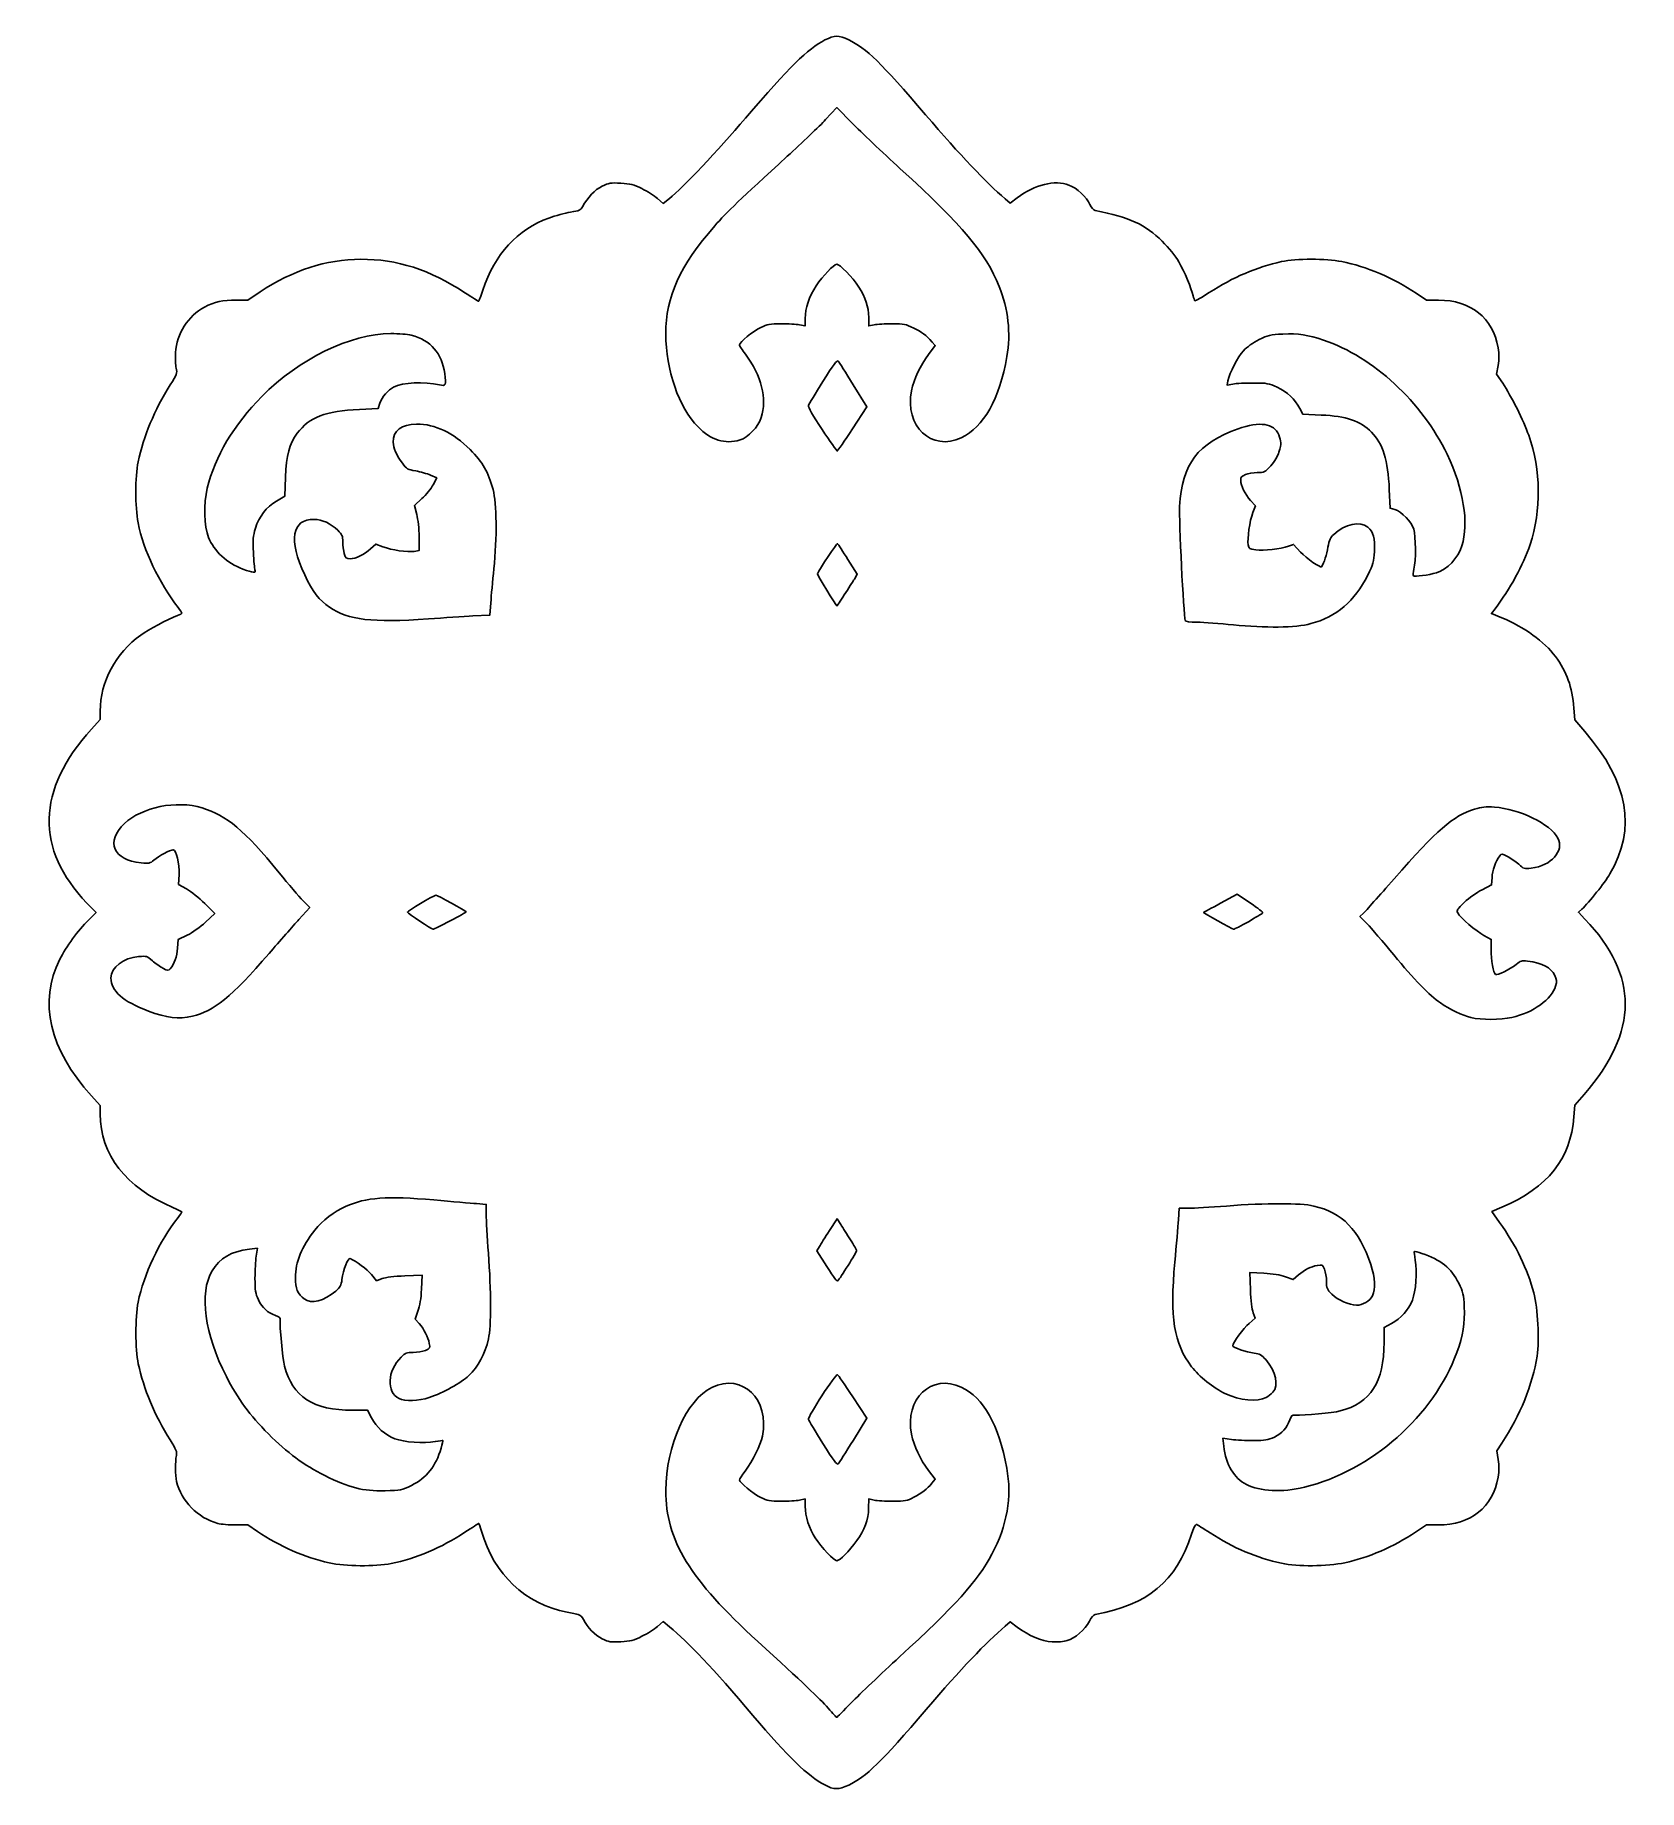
# Model space of a CAD drawing. Header units: centimetres. Extents: x -8.3 to 6.2, y -4.2 to 11.7.
import ezdxf

# ---------------------------------------------------------------- set-up
doc = ezdxf.new("R2010")
doc.units = ezdxf.units.CM
doc.header["$MEASUREMENT"] = 0
doc.layers.add('Layer 1', color=7, linetype='Continuous')

msp = doc.modelspace()

# ---------------------------------------------------------------- linework, layer by layer
at = {"layer": 'Layer 1', "color": 56}
for points, knots in [([(-1.16388, -4.20399), (-1.3174, -4.12281), (-1.49303, -3.95288), (-1.81514, -3.57383), (-1.81514, -3.57383), (-2.1834, -3.14048), (-2.39891, -2.91139), (-2.57252, -2.76875), (-2.57252, -2.76875), (-2.57252, -2.76875), (-2.62981, -2.72169), (-2.62981, -2.72169), (-2.62981, -2.72169), (-2.62981, -2.72169), (-2.6818, -2.76649), (-2.6818, -2.76649), (-2.6818, -2.76649), (-2.7104, -2.79114), (-2.77382, -2.8312), (-2.82273, -2.85552), (-2.82273, -2.85552), (-2.89821, -2.89306), (-2.92714, -2.90057), (-3.0141, -2.90516), (-3.0141, -2.90516), (-3.10671, -2.91004), (-3.12299, -2.9074), (-3.18349, -2.87764), (-3.18349, -2.87764), (-3.2508, -2.84454), (-3.31442, -2.77887), (-3.35279, -2.7029), (-3.35279, -2.7029), (-3.36378, -2.68115), (-3.38498, -2.66073), (-3.39991, -2.65754), (-3.39991, -2.65754), (-3.41484, -2.65434), (-3.45989, -2.64537), (-3.50003, -2.6376), (-3.50003, -2.6376), (-3.88067, -2.5639), (-4.16553, -2.29459), (-4.27821, -1.90192), (-4.27821, -1.90192), (-4.28931, -1.86326), (-4.30054, -1.83162), (-4.30318, -1.83162), (-4.30318, -1.83162), (-4.30582, -1.83162), (-4.36249, -1.86752), (-4.42911, -1.9114), (-4.42911, -1.9114), (-4.64074, -2.05079), (-4.87719, -2.15094), (-5.09682, -2.19422), (-5.09682, -2.19422), (-5.24995, -2.2244), (-5.50792, -2.22182), (-5.66064, -2.18859), (-5.66064, -2.18859), (-5.87936, -2.141), (-6.11098, -2.03961), (-6.31129, -1.90377), (-6.31129, -1.90377), (-6.31129, -1.90377), (-6.39819, -1.84483), (-6.39819, -1.84483), (-6.39819, -1.84483), (-6.39819, -1.84483), (-6.5082, -1.84501), (-6.5082, -1.84501), (-6.5082, -1.84501), (-6.5687, -1.84511), (-6.64179, -1.83888), (-6.67062, -1.83117), (-6.67062, -1.83117), (-6.85243, -1.78256), (-7.00398, -1.62823), (-7.04487, -1.45006), (-7.04487, -1.45006), (-7.05811, -1.39236), (-7.05907, -1.27157), (-7.04674, -1.21421), (-7.04674, -1.21421), (-7.04018, -1.18367), (-7.04977, -1.16013), (-7.10401, -1.07361), (-7.10401, -1.07361), (-7.24498, -0.84874), (-7.34444, -0.61085), (-7.39282, -0.38284), (-7.39282, -0.38284), (-7.42164, -0.24699), (-7.42225, 0.034), (-7.39402, 0.17681), (-7.39402, 0.17681), (-7.3449, 0.42538), (-7.2024, 0.72762), (-7.03162, 0.94545), (-7.03162, 0.94545), (-7.01241, 0.96995), (-6.99669, 0.99251), (-6.99669, 0.99557), (-6.99669, 0.99557), (-6.99669, 0.99864), (-7.03363, 1.01671), (-7.07879, 1.03573), (-7.07879, 1.03573), (-7.50384, 1.21475), (-7.73859, 1.51706), (-7.73859, 1.88544), (-7.73859, 1.88544), (-7.73859, 1.88544), (-7.73859, 1.96018), (-7.73859, 1.96018), (-7.73859, 1.96018), (-7.73859, 1.96018), (-7.81877, 2.04918), (-7.81877, 2.04918), (-7.81877, 2.04918), (-8.20058, 2.47295), (-8.29921, 2.89972), (-8.10505, 3.2879), (-8.10505, 3.2879), (-8.04803, 3.4019), (-7.93889, 3.55073), (-7.84318, 3.64498), (-7.84318, 3.64498), (-7.84318, 3.64498), (-7.77558, 3.71155), (-7.77558, 3.71155), (-7.77558, 3.71155), (-7.77558, 3.71155), (-7.85848, 3.7978), (-7.85848, 3.7978), (-7.85848, 3.7978), (-8.32943, 4.28775), (-8.31592, 4.82481), (-7.81877, 5.3766), (-7.81877, 5.3766), (-7.81877, 5.3766), (-7.73859, 5.46559), (-7.73859, 5.46559), (-7.73859, 5.46559), (-7.73859, 5.46559), (-7.73859, 5.54033), (-7.73859, 5.54033), (-7.73859, 5.54033), (-7.73859, 5.80598), (-7.59955, 6.06575), (-7.369, 6.23083), (-7.369, 6.23083), (-7.30007, 6.28019), (-7.12856, 6.37162), (-7.03622, 6.40824), (-7.03622, 6.40824), (-7.01448, 6.41687), (-6.99669, 6.42659), (-6.99669, 6.42985), (-6.99669, 6.42985), (-6.99669, 6.43311), (-7.01224, 6.45582), (-7.03124, 6.48032), (-7.03124, 6.48032), (-7.20814, 6.7084), (-7.34447, 6.99736), (-7.3939, 7.24896), (-7.3939, 7.24896), (-7.42274, 7.39579), (-7.42269, 7.66339), (-7.39379, 7.8025), (-7.39379, 7.8025), (-7.34573, 8.03384), (-7.24657, 8.27218), (-7.10372, 8.49966), (-7.10372, 8.49966), (-7.04227, 8.59753), (-7.03893, 8.60683), (-7.04882, 8.65249), (-7.04882, 8.65249), (-7.05461, 8.67923), (-7.05716, 8.74279), (-7.05448, 8.79374), (-7.05448, 8.79374), (-7.04558, 8.9629), (-6.94183, 9.12612), (-6.79225, 9.20626), (-6.79225, 9.20626), (-6.70231, 9.25445), (-6.6265, 9.27124), (-6.50079, 9.2708), (-6.50079, 9.2708), (-6.50079, 9.2708), (-6.40016, 9.27045), (-6.40016, 9.27045), (-6.40016, 9.27045), (-6.40016, 9.27045), (-6.28795, 9.34457), (-6.28795, 9.34457), (-6.28795, 9.34457), (-5.98785, 9.54278), (-5.69049, 9.63896), (-5.37302, 9.64052), (-5.37302, 9.64052), (-5.04495, 9.64213), (-4.74616, 9.546), (-4.42814, 9.33654), (-4.42814, 9.33654), (-4.36098, 9.2923), (-4.30447, 9.25778), (-4.30256, 9.25981), (-4.30256, 9.25981), (-4.30065, 9.26184), (-4.28449, 9.30736), (-4.26665, 9.36096), (-4.26665, 9.36096), (-4.15854, 9.6858), (-3.9517, 9.91166), (-3.66771, 10.01496), (-3.66771, 10.01496), (-3.60893, 10.03635), (-3.52013, 10.06032), (-3.47037, 10.06825), (-3.47037, 10.06825), (-3.39001, 10.08104), (-3.37777, 10.08658), (-3.36091, 10.1178), (-3.36091, 10.1178), (-3.31503, 10.20274), (-3.25043, 10.27049), (-3.18432, 10.303), (-3.18432, 10.303), (-3.12289, 10.33322), (-3.10697, 10.33583), (-3.0141, 10.33093), (-3.0141, 10.33093), (-2.92714, 10.32634), (-2.89821, 10.31884), (-2.82273, 10.2813), (-2.82273, 10.2813), (-2.77382, 10.25697), (-2.7104, 10.21691), (-2.6818, 10.19226), (-2.6818, 10.19226), (-2.6818, 10.19226), (-2.62981, 10.14746), (-2.62981, 10.14746), (-2.62981, 10.14746), (-2.62981, 10.14746), (-2.57234, 10.19342), (-2.57234, 10.19342), (-2.57234, 10.19342), (-2.45433, 10.28782), (-2.12922, 10.63026), (-1.8824, 10.92014), (-1.8824, 10.92014), (-1.48302, 11.3892), (-1.32086, 11.54887), (-1.16125, 11.63025), (-1.16125, 11.63025), (-1.0743, 11.67458), (-1.03748, 11.67474), (-0.94595, 11.63116), (-0.94595, 11.63116), (-0.78656, 11.55528), (-0.65287, 11.4251), (-0.24771, 10.95124), (-0.24771, 10.95124), (0.06898, 10.58084), (0.29804, 10.33908), (0.47447, 10.18901), (0.47447, 10.18901), (0.47447, 10.18901), (0.52055, 10.14981), (0.52055, 10.14981), (0.52055, 10.14981), (0.52055, 10.14981), (0.58411, 10.19805), (0.58411, 10.19805), (0.58411, 10.19805), (0.74239, 10.31818), (0.92428, 10.36335), (1.05212, 10.31427), (1.05212, 10.31427), (1.12266, 10.28719), (1.21412, 10.20265), (1.24334, 10.13752), (1.24334, 10.13752), (1.25678, 10.10755), (1.2754, 10.08627), (1.29084, 10.08322), (1.29084, 10.08322), (1.60291, 10.02159), (1.74596, 9.95575), (1.89902, 9.8033), (1.89902, 9.8033), (1.95766, 9.74489), (2.01979, 9.66787), (2.04914, 9.61722), (2.04914, 9.61722), (2.10137, 9.52706), (2.1646, 9.37748), (2.17921, 9.30949), (2.17921, 9.30949), (2.18389, 9.28772), (2.19156, 9.26751), (2.19625, 9.2646), (2.19625, 9.2646), (2.20095, 9.26168), (2.25936, 9.29473), (2.32606, 9.33805), (2.32606, 9.33805), (2.54119, 9.47775), (2.75867, 9.57079), (2.98248, 9.61888), (2.98248, 9.61888), (3.11578, 9.64752), (3.38449, 9.64792), (3.52783, 9.6197), (3.52783, 9.6197), (3.74995, 9.57595), (3.99948, 9.46968), (4.20479, 9.33138), (4.20479, 9.33138), (4.20479, 9.33138), (4.29601, 9.26994), (4.29601, 9.26994), (4.29601, 9.26994), (4.29601, 9.26994), (4.40742, 9.26978), (4.40742, 9.26978), (4.40742, 9.26978), (4.69903, 9.26936), (4.90034, 9.10831), (4.94717, 8.83799), (4.94717, 8.83799), (4.95778, 8.77671), (4.95792, 8.73631), (4.9477, 8.67731), (4.9477, 8.67731), (4.9477, 8.67731), (4.93404, 8.59849), (4.93404, 8.59849), (4.93404, 8.59849), (4.93404, 8.59849), (4.98957, 8.51532), (4.98957, 8.51532), (4.98957, 8.51532), (5.06572, 8.40124), (5.17976, 8.17284), (5.22461, 8.04457), (5.22461, 8.04457), (5.33637, 7.72492), (5.34106, 7.36224), (5.23747, 7.05142), (5.23747, 7.05142), (5.17576, 6.86627), (5.05593, 6.6466), (4.91961, 6.46878), (4.91961, 6.46878), (4.91961, 6.46878), (4.88646, 6.42552), (4.88646, 6.42552), (4.88646, 6.42552), (4.88646, 6.42552), (4.98209, 6.38622), (4.98209, 6.38622), (4.98209, 6.38622), (5.18362, 6.30339), (5.36842, 6.17009), (5.46722, 6.03628), (5.46722, 6.03628), (5.57036, 5.89661), (5.61988, 5.75845), (5.63504, 5.56801), (5.63504, 5.56801), (5.63504, 5.56801), (5.64355, 5.46121), (5.64355, 5.46121), (5.64355, 5.46121), (5.64355, 5.46121), (5.73493, 5.35468), (5.73493, 5.35468), (5.73493, 5.35468), (6.13043, 4.89365), (6.20356, 4.47689), (5.96173, 4.0621), (5.96173, 4.0621), (5.91766, 3.98652), (5.7696, 3.80077), (5.70825, 3.74412), (5.70825, 3.74412), (5.70825, 3.74412), (5.67588, 3.71422), (5.67588, 3.71422), (5.67588, 3.71422), (5.67588, 3.71422), (5.73519, 3.65242), (5.73519, 3.65242), (5.73519, 3.65242), (6.22495, 3.14214), (6.22268, 2.6338), (5.72808, 2.06237), (5.72808, 2.06237), (5.72808, 2.06237), (5.64342, 1.96456), (5.64342, 1.96456), (5.64342, 1.96456), (5.64342, 1.96456), (5.63498, 1.85776), (5.63498, 1.85776), (5.63498, 1.85776), (5.60477, 1.47554), (5.40221, 1.22154), (4.98077, 1.03737), (4.98077, 1.03737), (4.98077, 1.03737), (4.8917, 0.99845), (4.8917, 0.99845), (4.8917, 0.99845), (4.8917, 0.99845), (4.96126, 0.90077), (4.96126, 0.90077), (4.96126, 0.90077), (5.10844, 0.69412), (5.21686, 0.47051), (5.27083, 0.26233), (5.27083, 0.26233), (5.30883, 0.11575), (5.32318, -0.16379), (5.30034, -0.31262), (5.30034, -0.31262), (5.26084, -0.57006), (5.14739, -0.851), (4.98161, -1.10189), (4.98161, -1.10189), (4.98161, -1.10189), (4.9342, -1.17364), (4.9342, -1.17364), (4.9342, -1.17364), (4.9342, -1.17364), (4.94777, -1.252), (4.94777, -1.252), (4.94777, -1.252), (4.95791, -1.3105), (4.95775, -1.3511), (4.94717, -1.41222), (4.94717, -1.41222), (4.90039, -1.68225), (4.6964, -1.84536), (4.40547, -1.84534), (4.40547, -1.84534), (4.40547, -1.84534), (4.29601, -1.84533), (4.29601, -1.84533), (4.29601, -1.84533), (4.29601, -1.84533), (4.19871, -1.9102), (4.19871, -1.9102), (4.19871, -1.9102), (3.9983, -2.04381), (3.77026, -2.14244), (3.55669, -2.18788), (3.55669, -2.18788), (3.39615, -2.22203), (3.12766, -2.22452), (2.98248, -2.1932), (2.98248, -2.1932), (2.75855, -2.14488), (2.54166, -2.05261), (2.33341, -1.91705), (2.33341, -1.91705), (2.27075, -1.87626), (2.21414, -1.84173), (2.2076, -1.84031), (2.2076, -1.84031), (2.20107, -1.8389), (2.18224, -1.879), (2.16574, -1.92943), (2.16574, -1.92943), (2.02614, -2.35636), (1.76711, -2.57226), (1.29192, -2.65774), (1.29192, -2.65774), (1.27774, -2.66029), (1.2553, -2.68557), (1.23814, -2.71832), (1.23814, -2.71832), (1.19839, -2.79418), (1.10581, -2.87578), (1.03777, -2.89493), (1.03777, -2.89493), (1.00766, -2.90341), (0.9458, -2.90818), (0.9003, -2.90553), (0.9003, -2.90553), (0.80453, -2.89997), (0.68718, -2.85051), (0.58411, -2.77228), (0.58411, -2.77228), (0.58411, -2.77228), (0.52055, -2.72404), (0.52055, -2.72404), (0.52055, -2.72404), (0.52055, -2.72404), (0.47447, -2.76324), (0.47447, -2.76324), (0.47447, -2.76324), (0.29809, -2.91327), (0.07496, -3.14869), (-0.24164, -3.51882), (-0.24164, -3.51882), (-0.65237, -3.99897), (-0.786, -4.12924), (-0.94595, -4.20539), (-0.94595, -4.20539), (-1.03824, -4.24933), (-1.07863, -4.24907), (-1.16388, -4.20399)], [0, 0, 0, 0, 0.00763359, 0.00763359, 0.00763359, 0.00763359, 0.01526718, 0.01526718, 0.01526718, 0.01526718, 0.02290076, 0.02290076, 0.02290076, 0.02290076, 0.03053435, 0.03053435, 0.03053435, 0.03053435, 0.03816794, 0.03816794, 0.03816794, 0.03816794, 0.04580153, 0.04580153, 0.04580153, 0.04580153, 0.05343511, 0.05343511, 0.05343511, 0.05343511, 0.0610687, 0.0610687, 0.0610687, 0.0610687, 0.06870229, 0.06870229, 0.06870229, 0.06870229, 0.07633588, 0.07633588, 0.07633588, 0.07633588, 0.08396947, 0.08396947, 0.08396947, 0.08396947, 0.09160305, 0.09160305, 0.09160305, 0.09160305, 0.09923664, 0.09923664, 0.09923664, 0.09923664, 0.10687023, 0.10687023, 0.10687023, 0.10687023, 0.11450382, 0.11450382, 0.11450382, 0.11450382, 0.1221374, 0.1221374, 0.1221374, 0.1221374, 0.12977099, 0.12977099, 0.12977099, 0.12977099, 0.13740458, 0.13740458, 0.13740458, 0.13740458, 0.14503817, 0.14503817, 0.14503817, 0.14503817, 0.15267176, 0.15267176, 0.15267176, 0.15267176, 0.16030534, 0.16030534, 0.16030534, 0.16030534, 0.16793893, 0.16793893, 0.16793893, 0.16793893, 0.17557252, 0.17557252, 0.17557252, 0.17557252, 0.18320611, 0.18320611, 0.18320611, 0.18320611, 0.19083969, 0.19083969, 0.19083969, 0.19083969, 0.19847328, 0.19847328, 0.19847328, 0.19847328, 0.20610687, 0.20610687, 0.20610687, 0.20610687, 0.21374046, 0.21374046, 0.21374046, 0.21374046, 0.22137405, 0.22137405, 0.22137405, 0.22137405, 0.22900763, 0.22900763, 0.22900763, 0.22900763, 0.23664122, 0.23664122, 0.23664122, 0.23664122, 0.24427481, 0.24427481, 0.24427481, 0.24427481, 0.2519084, 0.2519084, 0.2519084, 0.2519084, 0.25954198, 0.25954198, 0.25954198, 0.25954198, 0.26717557, 0.26717557, 0.26717557, 0.26717557, 0.27480916, 0.27480916, 0.27480916, 0.27480916, 0.28244275, 0.28244275, 0.28244275, 0.28244275, 0.29007634, 0.29007634, 0.29007634, 0.29007634, 0.29770992, 0.29770992, 0.29770992, 0.29770992, 0.30534351, 0.30534351, 0.30534351, 0.30534351, 0.3129771, 0.3129771, 0.3129771, 0.3129771, 0.32061069, 0.32061069, 0.32061069, 0.32061069, 0.32824427, 0.32824427, 0.32824427, 0.32824427, 0.33587786, 0.33587786, 0.33587786, 0.33587786, 0.34351145, 0.34351145, 0.34351145, 0.34351145, 0.35114504, 0.35114504, 0.35114504, 0.35114504, 0.35877863, 0.35877863, 0.35877863, 0.35877863, 0.36641221, 0.36641221, 0.36641221, 0.36641221, 0.3740458, 0.3740458, 0.3740458, 0.3740458, 0.38167939, 0.38167939, 0.38167939, 0.38167939, 0.38931298, 0.38931298, 0.38931298, 0.38931298, 0.39694656, 0.39694656, 0.39694656, 0.39694656, 0.40458015, 0.40458015, 0.40458015, 0.40458015, 0.41221374, 0.41221374, 0.41221374, 0.41221374, 0.41984733, 0.41984733, 0.41984733, 0.41984733, 0.42748092, 0.42748092, 0.42748092, 0.42748092, 0.4351145, 0.4351145, 0.4351145, 0.4351145, 0.44274809, 0.44274809, 0.44274809, 0.44274809, 0.45038168, 0.45038168, 0.45038168, 0.45038168, 0.45801527, 0.45801527, 0.45801527, 0.45801527, 0.46564885, 0.46564885, 0.46564885, 0.46564885, 0.47328244, 0.47328244, 0.47328244, 0.47328244, 0.48091603, 0.48091603, 0.48091603, 0.48091603, 0.48854962, 0.48854962, 0.48854962, 0.48854962, 0.49618321, 0.49618321, 0.49618321, 0.49618321, 0.50381679, 0.50381679, 0.50381679, 0.50381679, 0.51145038, 0.51145038, 0.51145038, 0.51145038, 0.51908397, 0.51908397, 0.51908397, 0.51908397, 0.52671756, 0.52671756, 0.52671756, 0.52671756, 0.53435115, 0.53435115, 0.53435115, 0.53435115, 0.54198473, 0.54198473, 0.54198473, 0.54198473, 0.54961832, 0.54961832, 0.54961832, 0.54961832, 0.55725191, 0.55725191, 0.55725191, 0.55725191, 0.5648855, 0.5648855, 0.5648855, 0.5648855, 0.57251908, 0.57251908, 0.57251908, 0.57251908, 0.58015267, 0.58015267, 0.58015267, 0.58015267, 0.58778626, 0.58778626, 0.58778626, 0.58778626, 0.59541985, 0.59541985, 0.59541985, 0.59541985, 0.60305344, 0.60305344, 0.60305344, 0.60305344, 0.61068702, 0.61068702, 0.61068702, 0.61068702, 0.61832061, 0.61832061, 0.61832061, 0.61832061, 0.6259542, 0.6259542, 0.6259542, 0.6259542, 0.63358779, 0.63358779, 0.63358779, 0.63358779, 0.64122137, 0.64122137, 0.64122137, 0.64122137, 0.64885496, 0.64885496, 0.64885496, 0.64885496, 0.65648855, 0.65648855, 0.65648855, 0.65648855, 0.66412214, 0.66412214, 0.66412214, 0.66412214, 0.67175573, 0.67175573, 0.67175573, 0.67175573, 0.67938931, 0.67938931, 0.67938931, 0.67938931, 0.6870229, 0.6870229, 0.6870229, 0.6870229, 0.69465649, 0.69465649, 0.69465649, 0.69465649, 0.70229008, 0.70229008, 0.70229008, 0.70229008, 0.70992366, 0.70992366, 0.70992366, 0.70992366, 0.71755725, 0.71755725, 0.71755725, 0.71755725, 0.72519084, 0.72519084, 0.72519084, 0.72519084, 0.73282443, 0.73282443, 0.73282443, 0.73282443, 0.74045802, 0.74045802, 0.74045802, 0.74045802, 0.7480916, 0.7480916, 0.7480916, 0.7480916, 0.75572519, 0.75572519, 0.75572519, 0.75572519, 0.76335878, 0.76335878, 0.76335878, 0.76335878, 0.77099237, 0.77099237, 0.77099237, 0.77099237, 0.77862595, 0.77862595, 0.77862595, 0.77862595, 0.78625954, 0.78625954, 0.78625954, 0.78625954, 0.79389313, 0.79389313, 0.79389313, 0.79389313, 0.80152672, 0.80152672, 0.80152672, 0.80152672, 0.80916031, 0.80916031, 0.80916031, 0.80916031, 0.81679389, 0.81679389, 0.81679389, 0.81679389, 0.82442748, 0.82442748, 0.82442748, 0.82442748, 0.83206107, 0.83206107, 0.83206107, 0.83206107, 0.83969466, 0.83969466, 0.83969466, 0.83969466, 0.84732824, 0.84732824, 0.84732824, 0.84732824, 0.85496183, 0.85496183, 0.85496183, 0.85496183, 0.86259542, 0.86259542, 0.86259542, 0.86259542, 0.87022901, 0.87022901, 0.87022901, 0.87022901, 0.8778626, 0.8778626, 0.8778626, 0.8778626, 0.88549618, 0.88549618, 0.88549618, 0.88549618, 0.89312977, 0.89312977, 0.89312977, 0.89312977, 0.90076336, 0.90076336, 0.90076336, 0.90076336, 0.90839695, 0.90839695, 0.90839695, 0.90839695, 0.91603053, 0.91603053, 0.91603053, 0.91603053, 0.92366412, 0.92366412, 0.92366412, 0.92366412, 0.93129771, 0.93129771, 0.93129771, 0.93129771, 0.9389313, 0.9389313, 0.9389313, 0.9389313, 0.94656489, 0.94656489, 0.94656489, 0.94656489, 0.95419847, 0.95419847, 0.95419847, 0.95419847, 0.96183206, 0.96183206, 0.96183206, 0.96183206, 0.96946565, 0.96946565, 0.96946565, 0.96946565, 0.97709924, 0.97709924, 0.97709924, 0.97709924, 0.98473282, 0.98473282, 0.98473282, 0.98473282, 1, 1, 1, 1]), ([(-1.9325, 8.00075), (-1.85935, 8.02248), (-1.76555, 8.12121), (-1.73912, 8.2043), (-1.73912, 8.2043), (-1.6854, 8.37315), (-1.73861, 8.58564), (-1.88293, 8.77864), (-1.88293, 8.77864), (-1.91276, 8.81854), (-1.93717, 8.85679), (-1.93717, 8.86365), (-1.93717, 8.86365), (-1.93717, 8.88658), (-1.81497, 8.98691), (-1.74491, 9.02149), (-1.74491, 9.02149), (-1.68387, 9.05162), (-1.66202, 9.05566), (-1.56014, 9.05566), (-1.56014, 9.05566), (-1.49659, 9.05566), (-1.42134, 9.05105), (-1.39291, 9.04542), (-1.39291, 9.04542), (-1.39291, 9.04542), (-1.34122, 9.03518), (-1.34122, 9.03518), (-1.34122, 9.03518), (-1.34122, 9.03518), (-1.34122, 9.1024), (-1.34122, 9.1024), (-1.34122, 9.1024), (-1.34122, 9.19629), (-1.30533, 9.30211), (-1.24027, 9.40008), (-1.24027, 9.40008), (-1.17976, 9.49118), (-1.08535, 9.59045), (-1.05495, 9.59493), (-1.05495, 9.59493), (-1.02946, 9.5987), (-0.91094, 9.47702), (-0.85345, 9.38805), (-0.85345, 9.38805), (-0.79393, 9.29594), (-0.76586, 9.209), (-0.76456, 9.1127), (-0.76456, 9.1127), (-0.76456, 9.1127), (-0.76351, 9.03524), (-0.76351, 9.03524), (-0.76351, 9.03524), (-0.76351, 9.03524), (-0.71486, 9.04545), (-0.71486, 9.04545), (-0.71486, 9.04545), (-0.6881, 9.05107), (-0.61422, 9.05566), (-0.55067, 9.05566), (-0.55067, 9.05566), (-0.44544, 9.05566), (-0.42807, 9.05219), (-0.35607, 9.01671), (-0.35607, 9.01671), (-0.27973, 8.9791), (-0.24777, 8.95464), (-0.18817, 8.88826), (-0.18817, 8.88826), (-0.18817, 8.88826), (-0.16013, 8.85703), (-0.16013, 8.85703), (-0.16013, 8.85703), (-0.16013, 8.85703), (-0.22076, 8.77649), (-0.22076, 8.77649), (-0.22076, 8.77649), (-0.29888, 8.67274), (-0.35275, 8.5584), (-0.37575, 8.44751), (-0.37575, 8.44751), (-0.44204, 8.12792), (-0.19321, 7.89264), (0.07569, 8.02064), (0.07569, 8.02064), (0.27862, 8.11724), (0.42211, 8.37275), (0.48946, 8.75745), (0.48946, 8.75745), (0.52642, 8.96857), (0.50211, 9.19048), (0.41978, 9.39347), (0.41978, 9.39347), (0.2946, 9.70212), (0.09569, 9.93893), (-0.4777, 10.46196), (-0.4777, 10.46196), (-0.64158, 10.61146), (-0.83799, 10.79762), (-0.91416, 10.87567), (-0.91416, 10.87567), (-0.91416, 10.87567), (-1.05264, 11.01757), (-1.05264, 11.01757), (-1.05264, 11.01757), (-1.05264, 11.01757), (-1.15567, 10.90754), (-1.15567, 10.90754), (-1.15567, 10.90754), (-1.21234, 10.84703), (-1.36886, 10.69719), (-1.5035, 10.57457), (-1.5035, 10.57457), (-1.93213, 10.1842), (-2.05046, 10.07073), (-2.16236, 9.9427), (-2.16236, 9.9427), (-2.47968, 9.57967), (-2.6061, 9.30072), (-2.6061, 8.9636), (-2.6061, 8.9636), (-2.6061, 8.63849), (-2.48651, 8.29335), (-2.31341, 8.11893), (-2.31341, 8.11893), (-2.19462, 7.99922), (-2.06894, 7.96023), (-1.9325, 8.00075)], [0, 0, 0, 0, 0.03030303, 0.03030303, 0.03030303, 0.03030303, 0.06060606, 0.06060606, 0.06060606, 0.06060606, 0.09090909, 0.09090909, 0.09090909, 0.09090909, 0.12121212, 0.12121212, 0.12121212, 0.12121212, 0.15151515, 0.15151515, 0.15151515, 0.15151515, 0.18181818, 0.18181818, 0.18181818, 0.18181818, 0.21212121, 0.21212121, 0.21212121, 0.21212121, 0.24242424, 0.24242424, 0.24242424, 0.24242424, 0.27272727, 0.27272727, 0.27272727, 0.27272727, 0.3030303, 0.3030303, 0.3030303, 0.3030303, 0.33333333, 0.33333333, 0.33333333, 0.33333333, 0.36363636, 0.36363636, 0.36363636, 0.36363636, 0.39393939, 0.39393939, 0.39393939, 0.39393939, 0.42424242, 0.42424242, 0.42424242, 0.42424242, 0.45454545, 0.45454545, 0.45454545, 0.45454545, 0.48484848, 0.48484848, 0.48484848, 0.48484848, 0.51515152, 0.51515152, 0.51515152, 0.51515152, 0.54545455, 0.54545455, 0.54545455, 0.54545455, 0.57575758, 0.57575758, 0.57575758, 0.57575758, 0.60606061, 0.60606061, 0.60606061, 0.60606061, 0.63636364, 0.63636364, 0.63636364, 0.63636364, 0.66666667, 0.66666667, 0.66666667, 0.66666667, 0.6969697, 0.6969697, 0.6969697, 0.6969697, 0.72727273, 0.72727273, 0.72727273, 0.72727273, 0.75757576, 0.75757576, 0.75757576, 0.75757576, 0.78787879, 0.78787879, 0.78787879, 0.78787879, 0.81818182, 0.81818182, 0.81818182, 0.81818182, 0.84848485, 0.84848485, 0.84848485, 0.84848485, 0.87878788, 0.87878788, 0.87878788, 0.87878788, 0.90909091, 0.90909091, 0.90909091, 0.90909091, 0.93939394, 0.93939394, 0.93939394, 0.93939394, 1, 1, 1, 1]), ([(-6.33384, 6.82136), (-6.33861, 6.83312), (-6.3454, 6.90398), (-6.34893, 6.97882), (-6.34893, 6.97882), (-6.3544, 7.09475), (-6.35155, 7.12731), (-6.32967, 7.19888), (-6.32967, 7.19888), (-6.29625, 7.30818), (-6.23249, 7.3906), (-6.13795, 7.44667), (-6.13795, 7.44667), (-6.13795, 7.44667), (-6.06368, 7.49073), (-6.06368, 7.49073), (-6.06368, 7.49073), (-6.06368, 7.49073), (-6.05727, 7.6619), (-6.05727, 7.6619), (-6.05727, 7.6619), (-6.04979, 7.86177), (-6.022, 7.9654), (-5.95004, 8.06167), (-5.95004, 8.06167), (-5.84113, 8.20738), (-5.69558, 8.26309), (-5.38616, 8.27753), (-5.38616, 8.27753), (-5.38616, 8.27753), (-5.21687, 8.28542), (-5.21687, 8.28542), (-5.21687, 8.28542), (-5.21687, 8.28542), (-5.20032, 8.33544), (-5.20032, 8.33544), (-5.20032, 8.33544), (-5.18259, 8.38902), (-5.12649, 8.45438), (-5.07579, 8.48053), (-5.07579, 8.48053), (-4.9911, 8.5242), (-4.80253, 8.53317), (-4.65923, 8.50034), (-4.65923, 8.50034), (-4.60269, 8.48739), (-4.59732, 8.49901), (-4.61194, 8.60277), (-4.61194, 8.60277), (-4.63828, 8.78978), (-4.73703, 8.90275), (-4.91714, 8.95193), (-4.91714, 8.95193), (-4.94713, 8.96012), (-5.02946, 8.96635), (-5.10011, 8.96578), (-5.10011, 8.96578), (-5.47061, 8.96278), (-5.9295, 8.73954), (-6.27264, 8.39536), (-6.27264, 8.39536), (-6.52182, 8.14543), (-6.69969, 7.84585), (-6.76639, 7.56373), (-6.76639, 7.56373), (-6.80063, 7.41892), (-6.79563, 7.22039), (-6.75511, 7.11604), (-6.75511, 7.11604), (-6.7071, 6.99237), (-6.58816, 6.88267), (-6.44344, 6.82857), (-6.44344, 6.82857), (-6.35138, 6.79415), (-6.32202, 6.79222), (-6.33384, 6.82136)], [0, 0, 0, 0, 0.05, 0.05, 0.05, 0.05, 0.1, 0.1, 0.1, 0.1, 0.15, 0.15, 0.15, 0.15, 0.2, 0.2, 0.2, 0.2, 0.25, 0.25, 0.25, 0.25, 0.3, 0.3, 0.3, 0.3, 0.35, 0.35, 0.35, 0.35, 0.4, 0.4, 0.4, 0.4, 0.45, 0.45, 0.45, 0.45, 0.5, 0.5, 0.5, 0.5, 0.55, 0.55, 0.55, 0.55, 0.6, 0.6, 0.6, 0.6, 0.65, 0.65, 0.65, 0.65, 0.7, 0.7, 0.7, 0.7, 0.75, 0.75, 0.75, 0.75, 0.8, 0.8, 0.8, 0.8, 0.85, 0.85, 0.85, 0.85, 0.9, 0.9, 0.9, 0.9, 1, 1, 1, 1]), ([(4.389, 6.79551), (4.48613, 6.82451), (4.58338, 6.92798), (4.61812, 7.0393), (4.61812, 7.0393), (4.68334, 7.24831), (4.63351, 7.55748), (4.48406, 7.87105), (4.48406, 7.87105), (4.25828, 8.34476), (3.81422, 8.75516), (3.36361, 8.90655), (3.36361, 8.90655), (3.21876, 8.95522), (3.13478, 8.96773), (2.99492, 8.96148), (2.99492, 8.96148), (2.87877, 8.95628), (2.85969, 8.95186), (2.77776, 8.91116), (2.77776, 8.91116), (2.72251, 8.88371), (2.66818, 8.84499), (2.6366, 8.81055), (2.6366, 8.81055), (2.58417, 8.75336), (2.51032, 8.61077), (2.49588, 8.5388), (2.49588, 8.5388), (2.49588, 8.5388), (2.48784, 8.49876), (2.48784, 8.49876), (2.48784, 8.49876), (2.48784, 8.49876), (2.54056, 8.50824), (2.54056, 8.50824), (2.54056, 8.50824), (2.56956, 8.51345), (2.65349, 8.51763), (2.72707, 8.51753), (2.72707, 8.51753), (2.85153, 8.51736), (2.8665, 8.51467), (2.94184, 8.47896), (2.94184, 8.47896), (3.03189, 8.43628), (3.1038, 8.36917), (3.14682, 8.28767), (3.14682, 8.28767), (3.14682, 8.28767), (3.17531, 8.23367), (3.17531, 8.23367), (3.17531, 8.23367), (3.17531, 8.23367), (3.34038, 8.22697), (3.34038, 8.22697), (3.34038, 8.22697), (3.57135, 8.2176), (3.69763, 8.17489), (3.79881, 8.07193), (3.79881, 8.07193), (3.90211, 7.96683), (3.94823, 7.81818), (3.96004, 7.55228), (3.96004, 7.55228), (3.96004, 7.55228), (3.96762, 7.38154), (3.96762, 7.38154), (3.96762, 7.38154), (3.96762, 7.38154), (4.00981, 7.36942), (4.00981, 7.36942), (4.00981, 7.36942), (4.07179, 7.3516), (4.16263, 7.25773), (4.18229, 7.19119), (4.18229, 7.19119), (4.20114, 7.12741), (4.20182, 6.9052), (4.18342, 6.82807), (4.18342, 6.82807), (4.17667, 6.79982), (4.17462, 6.77317), (4.17885, 6.76884), (4.17885, 6.76884), (4.1899, 6.75753), (4.31492, 6.7734), (4.389, 6.79551)], [0, 0, 0, 0, 0.04347826, 0.04347826, 0.04347826, 0.04347826, 0.08695652, 0.08695652, 0.08695652, 0.08695652, 0.13043478, 0.13043478, 0.13043478, 0.13043478, 0.17391304, 0.17391304, 0.17391304, 0.17391304, 0.2173913, 0.2173913, 0.2173913, 0.2173913, 0.26086957, 0.26086957, 0.26086957, 0.26086957, 0.30434783, 0.30434783, 0.30434783, 0.30434783, 0.34782609, 0.34782609, 0.34782609, 0.34782609, 0.39130435, 0.39130435, 0.39130435, 0.39130435, 0.43478261, 0.43478261, 0.43478261, 0.43478261, 0.47826087, 0.47826087, 0.47826087, 0.47826087, 0.52173913, 0.52173913, 0.52173913, 0.52173913, 0.56521739, 0.56521739, 0.56521739, 0.56521739, 0.60869565, 0.60869565, 0.60869565, 0.60869565, 0.65217391, 0.65217391, 0.65217391, 0.65217391, 0.69565217, 0.69565217, 0.69565217, 0.69565217, 0.73913043, 0.73913043, 0.73913043, 0.73913043, 0.7826087, 0.7826087, 0.7826087, 0.7826087, 0.82608696, 0.82608696, 0.82608696, 0.82608696, 0.86956522, 0.86956522, 0.86956522, 0.86956522, 0.91304348, 0.91304348, 0.91304348, 0.91304348, 1, 1, 1, 1]), ([(-0.91176, 8.10074), (-0.91176, 8.10074), (-0.78027, 8.30064), (-0.78027, 8.30064), (-0.78027, 8.30064), (-0.78027, 8.30064), (-0.90402, 8.50088), (-0.90402, 8.50088), (-0.90402, 8.50088), (-0.97208, 8.611), (-1.03405, 8.70786), (-1.04173, 8.7161), (-1.04173, 8.7161), (-1.05247, 8.72763), (-1.08435, 8.68506), (-1.17981, 8.53172), (-1.17981, 8.53172), (-1.24807, 8.42207), (-1.30721, 8.32371), (-1.31125, 8.31315), (-1.31125, 8.31315), (-1.31591, 8.30095), (-1.27102, 8.22221), (-1.18811, 8.09713), (-1.18811, 8.09713), (-1.11636, 7.98887), (-1.05441, 7.90042), (-1.05045, 7.90057), (-1.05045, 7.90057), (-1.04649, 7.90072), (-0.98407, 7.9908), (-0.91176, 8.10074)], [0, 0, 0, 0, 0.11111111, 0.11111111, 0.11111111, 0.11111111, 0.22222222, 0.22222222, 0.22222222, 0.22222222, 0.33333333, 0.33333333, 0.33333333, 0.33333333, 0.44444444, 0.44444444, 0.44444444, 0.44444444, 0.55555556, 0.55555556, 0.55555556, 0.55555556, 0.66666667, 0.66666667, 0.66666667, 0.66666667, 0.77777778, 0.77777778, 0.77777778, 0.77777778, 1, 1, 1, 1]), ([(-4.75883, 6.37746), (-4.6217, 6.38705), (-4.44024, 6.39872), (-4.3556, 6.4034), (-4.3556, 6.4034), (-4.3556, 6.4034), (-4.20169, 6.4119), (-4.20169, 6.4119), (-4.20169, 6.4119), (-4.20169, 6.4119), (-4.19396, 6.52341), (-4.19396, 6.52341), (-4.19396, 6.52341), (-4.18971, 6.58473), (-4.17714, 6.72294), (-4.16603, 6.83053), (-4.16603, 6.83053), (-4.13666, 7.1148), (-4.1397, 7.42643), (-4.17305, 7.54993), (-4.17305, 7.54993), (-4.21649, 7.71081), (-4.2656, 7.79633), (-4.38149, 7.91288), (-4.38149, 7.91288), (-4.53454, 8.06679), (-4.69809, 8.14485), (-4.86745, 8.14481), (-4.86745, 8.14481), (-5.00318, 8.14477), (-5.08298, 8.08269), (-5.07904, 7.98021), (-5.07904, 7.98021), (-5.07678, 7.92145), (-5.05532, 7.8728), (-4.99474, 7.78907), (-4.99474, 7.78907), (-4.9566, 7.73636), (-4.9492, 7.73205), (-4.87574, 7.71981), (-4.87574, 7.71981), (-4.83267, 7.71264), (-4.77191, 7.69542), (-4.74072, 7.68156), (-4.74072, 7.68156), (-4.74072, 7.68156), (-4.68403, 7.65635), (-4.68403, 7.65635), (-4.68403, 7.65635), (-4.68403, 7.65635), (-4.71781, 7.59396), (-4.71781, 7.59396), (-4.71781, 7.59396), (-4.73638, 7.55965), (-4.78195, 7.50313), (-4.81906, 7.46836), (-4.81906, 7.46836), (-4.81906, 7.46836), (-4.88653, 7.40515), (-4.88653, 7.40515), (-4.88653, 7.40515), (-4.88653, 7.40515), (-4.86608, 7.32568), (-4.86608, 7.32568), (-4.86608, 7.32568), (-4.85389, 7.27832), (-4.84529, 7.19601), (-4.84479, 7.12197), (-4.84479, 7.12197), (-4.84479, 7.12197), (-4.84396, 6.99773), (-4.84396, 6.99773), (-4.84396, 6.99773), (-4.84396, 6.99773), (-4.88957, 6.99006), (-4.88957, 6.99006), (-4.88957, 6.99006), (-4.94923, 6.98004), (-5.09425, 7.0013), (-5.17397, 7.03175), (-5.17397, 7.03175), (-5.17397, 7.03175), (-5.23718, 7.0559), (-5.23718, 7.0559), (-5.23718, 7.0559), (-5.23718, 7.0559), (-5.28519, 7.01229), (-5.28519, 7.01229), (-5.28519, 7.01229), (-5.3427, 6.96007), (-5.41987, 6.92286), (-5.47144, 6.92249), (-5.47144, 6.92249), (-5.50463, 6.92225), (-5.51069, 6.92776), (-5.52313, 6.96949), (-5.52313, 6.96949), (-5.53087, 6.99548), (-5.53721, 7.04388), (-5.53721, 7.07704), (-5.53721, 7.07704), (-5.53721, 7.13074), (-5.5422, 7.14213), (-5.58282, 7.1813), (-5.58282, 7.1813), (-5.64761, 7.24378), (-5.72301, 7.27849), (-5.79707, 7.27995), (-5.79707, 7.27995), (-5.99918, 7.28392), (-6.0318, 7.09233), (-5.88285, 6.77624), (-5.88285, 6.77624), (-5.81171, 6.62528), (-5.75047, 6.54553), (-5.65799, 6.48346), (-5.65799, 6.48346), (-5.48228, 6.3655), (-5.27659, 6.34126), (-4.75883, 6.37746)], [0, 0, 0, 0, 0.03225806, 0.03225806, 0.03225806, 0.03225806, 0.06451613, 0.06451613, 0.06451613, 0.06451613, 0.09677419, 0.09677419, 0.09677419, 0.09677419, 0.12903226, 0.12903226, 0.12903226, 0.12903226, 0.16129032, 0.16129032, 0.16129032, 0.16129032, 0.19354839, 0.19354839, 0.19354839, 0.19354839, 0.22580645, 0.22580645, 0.22580645, 0.22580645, 0.25806452, 0.25806452, 0.25806452, 0.25806452, 0.29032258, 0.29032258, 0.29032258, 0.29032258, 0.32258065, 0.32258065, 0.32258065, 0.32258065, 0.35483871, 0.35483871, 0.35483871, 0.35483871, 0.38709677, 0.38709677, 0.38709677, 0.38709677, 0.41935484, 0.41935484, 0.41935484, 0.41935484, 0.4516129, 0.4516129, 0.4516129, 0.4516129, 0.48387097, 0.48387097, 0.48387097, 0.48387097, 0.51612903, 0.51612903, 0.51612903, 0.51612903, 0.5483871, 0.5483871, 0.5483871, 0.5483871, 0.58064516, 0.58064516, 0.58064516, 0.58064516, 0.61290323, 0.61290323, 0.61290323, 0.61290323, 0.64516129, 0.64516129, 0.64516129, 0.64516129, 0.67741935, 0.67741935, 0.67741935, 0.67741935, 0.70967742, 0.70967742, 0.70967742, 0.70967742, 0.74193548, 0.74193548, 0.74193548, 0.74193548, 0.77419355, 0.77419355, 0.77419355, 0.77419355, 0.80645161, 0.80645161, 0.80645161, 0.80645161, 0.83870968, 0.83870968, 0.83870968, 0.83870968, 0.87096774, 0.87096774, 0.87096774, 0.87096774, 0.90322581, 0.90322581, 0.90322581, 0.90322581, 0.93548387, 0.93548387, 0.93548387, 0.93548387, 1, 1, 1, 1]), ([(3.24779, 6.33377), (3.47979, 6.39591), (3.64709, 6.53824), (3.76365, 6.77264), (3.76365, 6.77264), (3.81416, 6.87421), (3.82053, 6.89647), (3.82531, 6.98812), (3.82531, 6.98812), (3.83163, 7.10921), (3.81619, 7.166), (3.7652, 7.20913), (3.7652, 7.20913), (3.69582, 7.26782), (3.5587, 7.23886), (3.45528, 7.14366), (3.45528, 7.14366), (3.42458, 7.11541), (3.41455, 7.09298), (3.40314, 7.02715), (3.40314, 7.02715), (3.39188, 6.96211), (3.36723, 6.88667), (3.34549, 6.85071), (3.34549, 6.85071), (3.33669, 6.83615), (3.20737, 6.92616), (3.15428, 6.98381), (3.15428, 6.98381), (3.15428, 6.98381), (3.09085, 7.05268), (3.09085, 7.05268), (3.09085, 7.05268), (3.09085, 7.05268), (3.04462, 7.03659), (3.04462, 7.03659), (3.04462, 7.03659), (2.97701, 7.01306), (2.81727, 6.9954), (2.74732, 7.00373), (2.74732, 7.00373), (2.69069, 7.01047), (2.68613, 7.01358), (2.67931, 7.0501), (2.67931, 7.0501), (2.66947, 7.10283), (2.6933, 7.26761), (2.72158, 7.34242), (2.72158, 7.34242), (2.72158, 7.34242), (2.74451, 7.40308), (2.74451, 7.40308), (2.74451, 7.40308), (2.74451, 7.40308), (2.70113, 7.45135), (2.70113, 7.45135), (2.70113, 7.45135), (2.65046, 7.50772), (2.61217, 7.58644), (2.61179, 7.63501), (2.61179, 7.63501), (2.61158, 7.66264), (2.61967, 7.67268), (2.6537, 7.68697), (2.6537, 7.68697), (2.6769, 7.69672), (2.72565, 7.70469), (2.76204, 7.70469), (2.76204, 7.70469), (2.8262, 7.70469), (2.82988, 7.70657), (2.88393, 7.76701), (2.88393, 7.76701), (2.91949, 7.80677), (2.94632, 7.85182), (2.95803, 7.89148), (2.95803, 7.89148), (2.98115, 7.96973), (2.981, 7.98605), (2.95662, 8.04731), (2.95662, 8.04731), (2.91496, 8.15198), (2.78173, 8.17156), (2.5872, 8.10161), (2.5872, 8.10161), (2.21929, 7.96932), (2.08052, 7.78527), (2.05663, 7.39789), (2.05663, 7.39789), (2.04968, 7.28535), (2.09262, 6.41451), (2.10766, 6.36288), (2.10766, 6.36288), (2.11076, 6.35225), (2.1446, 6.34732), (2.21891, 6.3467), (2.21891, 6.3467), (2.27765, 6.3462), (2.42423, 6.33549), (2.54463, 6.32289), (2.54463, 6.32289), (2.83124, 6.29289), (3.11137, 6.29723), (3.24779, 6.33377)], [0, 0, 0, 0, 0.03703704, 0.03703704, 0.03703704, 0.03703704, 0.07407407, 0.07407407, 0.07407407, 0.07407407, 0.11111111, 0.11111111, 0.11111111, 0.11111111, 0.14814815, 0.14814815, 0.14814815, 0.14814815, 0.18518519, 0.18518519, 0.18518519, 0.18518519, 0.22222222, 0.22222222, 0.22222222, 0.22222222, 0.25925926, 0.25925926, 0.25925926, 0.25925926, 0.2962963, 0.2962963, 0.2962963, 0.2962963, 0.33333333, 0.33333333, 0.33333333, 0.33333333, 0.37037037, 0.37037037, 0.37037037, 0.37037037, 0.40740741, 0.40740741, 0.40740741, 0.40740741, 0.44444444, 0.44444444, 0.44444444, 0.44444444, 0.48148148, 0.48148148, 0.48148148, 0.48148148, 0.51851852, 0.51851852, 0.51851852, 0.51851852, 0.55555556, 0.55555556, 0.55555556, 0.55555556, 0.59259259, 0.59259259, 0.59259259, 0.59259259, 0.62962963, 0.62962963, 0.62962963, 0.62962963, 0.66666667, 0.66666667, 0.66666667, 0.66666667, 0.7037037, 0.7037037, 0.7037037, 0.7037037, 0.74074074, 0.74074074, 0.74074074, 0.74074074, 0.77777778, 0.77777778, 0.77777778, 0.77777778, 0.81481481, 0.81481481, 0.81481481, 0.81481481, 0.85185185, 0.85185185, 0.85185185, 0.85185185, 0.88888889, 0.88888889, 0.88888889, 0.88888889, 0.92592593, 0.92592593, 0.92592593, 0.92592593, 1, 1, 1, 1]), ([(-0.98577, 6.59517), (-0.94997, 6.65065), (-0.90892, 6.71538), (-0.89455, 6.73902), (-0.89455, 6.73902), (-0.89455, 6.73902), (-0.86843, 6.782), (-0.86843, 6.782), (-0.86843, 6.782), (-0.86843, 6.782), (-0.95299, 6.91588), (-0.95299, 6.91588), (-0.95299, 6.91588), (-0.99949, 6.98951), (-1.04171, 7.05394), (-1.04681, 7.05907), (-1.04681, 7.05907), (-1.05394, 7.06624), (-1.21079, 6.83209), (-1.22946, 6.78639), (-1.22946, 6.78639), (-1.2325, 6.77897), (-1.06131, 6.4957), (-1.05313, 6.49461), (-1.05313, 6.49461), (-1.05188, 6.49445), (-1.02157, 6.5397), (-0.98577, 6.59517)], [0, 0, 0, 0, 0.125, 0.125, 0.125, 0.125, 0.25, 0.25, 0.25, 0.25, 0.375, 0.375, 0.375, 0.375, 0.5, 0.5, 0.5, 0.5, 0.625, 0.625, 0.625, 0.625, 0.75, 0.75, 0.75, 0.75, 1, 1, 1, 1]), ([(-6.9022, 2.77157), (-6.70408, 2.81853), (-6.55226, 2.94279), (-6.20561, 3.34169), (-6.20561, 3.34169), (-6.11, 3.45171), (-5.98803, 3.59017), (-5.93458, 3.64939), (-5.93458, 3.64939), (-5.93458, 3.64939), (-5.83738, 3.75706), (-5.83738, 3.75706), (-5.83738, 3.75706), (-5.83738, 3.75706), (-5.89861, 3.82056), (-5.89861, 3.82056), (-5.89861, 3.82056), (-5.93228, 3.85548), (-6.0297, 3.96933), (-6.11509, 4.07355), (-6.11509, 4.07355), (-6.4327, 4.46122), (-6.58906, 4.59284), (-6.81425, 4.6621), (-6.81425, 4.6621), (-7.04574, 4.73329), (-7.35877, 4.66991), (-7.51877, 4.51947), (-7.51877, 4.51947), (-7.69253, 4.35609), (-7.62066, 4.18677), (-7.36746, 4.163), (-7.36746, 4.163), (-7.29583, 4.15628), (-7.28712, 4.1582), (-7.25109, 4.18868), (-7.25109, 4.18868), (-7.206, 4.22682), (-7.10322, 4.2814), (-7.07649, 4.2814), (-7.07649, 4.2814), (-7.04697, 4.2814), (-7.01777, 4.15866), (-7.02291, 4.05623), (-7.02291, 4.05623), (-7.02291, 4.05623), (-7.02733, 3.96829), (-7.02733, 3.96829), (-7.02733, 3.96829), (-7.02733, 3.96829), (-6.95451, 3.92617), (-6.95451, 3.92617), (-6.95451, 3.92617), (-6.91445, 3.90301), (-6.84052, 3.84353), (-6.7902, 3.79401), (-6.7902, 3.79401), (-6.7902, 3.79401), (-6.69871, 3.70396), (-6.69871, 3.70396), (-6.69871, 3.70396), (-6.69871, 3.70396), (-6.78288, 3.62526), (-6.78288, 3.62526), (-6.78288, 3.62526), (-6.83315, 3.57825), (-6.89991, 3.53082), (-6.94867, 3.50746), (-6.94867, 3.50746), (-6.94867, 3.50746), (-7.0303, 3.46837), (-7.0303, 3.46837), (-7.0303, 3.46837), (-7.0303, 3.46837), (-7.03599, 3.3888), (-7.03599, 3.3888), (-7.03599, 3.3888), (-7.04148, 3.3119), (-7.06508, 3.24642), (-7.10298, 3.20294), (-7.10298, 3.20294), (-7.12012, 3.18327), (-7.12402, 3.18348), (-7.16895, 3.20653), (-7.16895, 3.20653), (-7.19522, 3.22), (-7.23847, 3.25078), (-7.26506, 3.27493), (-7.26506, 3.27493), (-7.31199, 3.31755), (-7.31567, 3.31866), (-7.38954, 3.3127), (-7.38954, 3.3127), (-7.5284, 3.3015), (-7.64129, 3.21459), (-7.64129, 3.11889), (-7.64129, 3.11889), (-7.64129, 3.00119), (-7.53419, 2.90632), (-7.30118, 2.81762), (-7.30118, 2.81762), (-7.13585, 2.75469), (-7.02662, 2.74209), (-6.9022, 2.77157)], [0, 0, 0, 0, 0.03703704, 0.03703704, 0.03703704, 0.03703704, 0.07407407, 0.07407407, 0.07407407, 0.07407407, 0.11111111, 0.11111111, 0.11111111, 0.11111111, 0.14814815, 0.14814815, 0.14814815, 0.14814815, 0.18518519, 0.18518519, 0.18518519, 0.18518519, 0.22222222, 0.22222222, 0.22222222, 0.22222222, 0.25925926, 0.25925926, 0.25925926, 0.25925926, 0.2962963, 0.2962963, 0.2962963, 0.2962963, 0.33333333, 0.33333333, 0.33333333, 0.33333333, 0.37037037, 0.37037037, 0.37037037, 0.37037037, 0.40740741, 0.40740741, 0.40740741, 0.40740741, 0.44444444, 0.44444444, 0.44444444, 0.44444444, 0.48148148, 0.48148148, 0.48148148, 0.48148148, 0.51851852, 0.51851852, 0.51851852, 0.51851852, 0.55555556, 0.55555556, 0.55555556, 0.55555556, 0.59259259, 0.59259259, 0.59259259, 0.59259259, 0.62962963, 0.62962963, 0.62962963, 0.62962963, 0.66666667, 0.66666667, 0.66666667, 0.66666667, 0.7037037, 0.7037037, 0.7037037, 0.7037037, 0.74074074, 0.74074074, 0.74074074, 0.74074074, 0.77777778, 0.77777778, 0.77777778, 0.77777778, 0.81481481, 0.81481481, 0.81481481, 0.81481481, 0.85185185, 0.85185185, 0.85185185, 0.85185185, 0.88888889, 0.88888889, 0.88888889, 0.88888889, 0.92592593, 0.92592593, 0.92592593, 0.92592593, 1, 1, 1, 1]), ([(5.07199, 2.76037), (5.26369, 2.80297), (5.43791, 2.928), (5.4694, 3.04556), (5.4694, 3.04556), (5.48106, 3.08908), (5.47981, 3.10376), (5.46121, 3.14187), (5.46121, 3.14187), (5.42544, 3.21518), (5.354, 3.2527), (5.21341, 3.27205), (5.21341, 3.27205), (5.16347, 3.27892), (5.153, 3.27577), (5.11003, 3.24094), (5.11003, 3.24094), (5.05426, 3.19573), (4.93983, 3.13964), (4.92375, 3.14963), (4.92375, 3.14963), (4.9036, 3.16215), (4.88213, 3.28276), (4.88334, 3.37661), (4.88334, 3.37661), (4.88334, 3.37661), (4.88453, 3.4689), (4.88453, 3.4689), (4.88453, 3.4689), (4.88453, 3.4689), (4.81862, 3.50359), (4.81862, 3.50359), (4.81862, 3.50359), (4.75014, 3.53963), (4.60314, 3.66674), (4.58028, 3.70966), (4.58028, 3.70966), (4.56884, 3.73114), (4.57666, 3.74339), (4.64133, 3.80525), (4.64133, 3.80525), (4.68309, 3.84519), (4.75316, 3.89513), (4.80168, 3.91953), (4.80168, 3.91953), (4.80168, 3.91953), (4.88785, 3.96287), (4.88785, 3.96287), (4.88785, 3.96287), (4.88785, 3.96287), (4.89189, 4.02932), (4.89189, 4.02932), (4.89189, 4.02932), (4.89582, 4.09416), (4.92581, 4.17817), (4.96189, 4.22543), (4.96189, 4.22543), (4.97951, 4.24851), (4.98081, 4.24843), (5.0332, 4.221), (5.0332, 4.221), (5.06254, 4.20564), (5.10783, 4.17376), (5.13384, 4.15016), (5.13384, 4.15016), (5.17924, 4.10896), (5.18379, 4.10758), (5.24842, 4.11521), (5.24842, 4.11521), (5.43051, 4.13673), (5.54963, 4.27145), (5.48966, 4.38804), (5.48966, 4.38804), (5.4254, 4.51296), (5.13666, 4.65414), (4.91469, 4.66919), (4.91469, 4.66919), (4.83517, 4.67458), (4.79944, 4.67086), (4.73226, 4.6502), (4.73226, 4.6502), (4.53971, 4.59099), (4.39171, 4.46268), (4.00363, 4.01854), (4.00363, 4.01854), (3.86849, 3.86388), (3.7434, 3.72388), (3.72566, 3.70742), (3.72566, 3.70742), (3.72566, 3.70742), (3.69339, 3.67751), (3.69339, 3.67751), (3.69339, 3.67751), (3.69339, 3.67751), (3.75889, 3.60961), (3.75889, 3.60961), (3.75889, 3.60961), (3.79491, 3.57227), (3.90377, 3.44544), (4.0008, 3.32777), (4.0008, 3.32777), (4.18119, 3.10899), (4.32742, 2.95834), (4.42409, 2.89168), (4.42409, 2.89168), (4.50779, 2.83396), (4.624, 2.77862), (4.70079, 2.7599), (4.70079, 2.7599), (4.79596, 2.73671), (4.96649, 2.73692), (5.07199, 2.76037)], [0, 0, 0, 0, 0.03448276, 0.03448276, 0.03448276, 0.03448276, 0.06896552, 0.06896552, 0.06896552, 0.06896552, 0.10344828, 0.10344828, 0.10344828, 0.10344828, 0.13793103, 0.13793103, 0.13793103, 0.13793103, 0.17241379, 0.17241379, 0.17241379, 0.17241379, 0.20689655, 0.20689655, 0.20689655, 0.20689655, 0.24137931, 0.24137931, 0.24137931, 0.24137931, 0.27586207, 0.27586207, 0.27586207, 0.27586207, 0.31034483, 0.31034483, 0.31034483, 0.31034483, 0.34482759, 0.34482759, 0.34482759, 0.34482759, 0.37931034, 0.37931034, 0.37931034, 0.37931034, 0.4137931, 0.4137931, 0.4137931, 0.4137931, 0.44827586, 0.44827586, 0.44827586, 0.44827586, 0.48275862, 0.48275862, 0.48275862, 0.48275862, 0.51724138, 0.51724138, 0.51724138, 0.51724138, 0.55172414, 0.55172414, 0.55172414, 0.55172414, 0.5862069, 0.5862069, 0.5862069, 0.5862069, 0.62068966, 0.62068966, 0.62068966, 0.62068966, 0.65517241, 0.65517241, 0.65517241, 0.65517241, 0.68965517, 0.68965517, 0.68965517, 0.68965517, 0.72413793, 0.72413793, 0.72413793, 0.72413793, 0.75862069, 0.75862069, 0.75862069, 0.75862069, 0.79310345, 0.79310345, 0.79310345, 0.79310345, 0.82758621, 0.82758621, 0.82758621, 0.82758621, 0.86206897, 0.86206897, 0.86206897, 0.86206897, 0.89655172, 0.89655172, 0.89655172, 0.89655172, 0.93103448, 0.93103448, 0.93103448, 0.93103448, 1, 1, 1, 1]), ([(-4.5625, 3.63635), (-4.48318, 3.67831), (-4.41833, 3.71544), (-4.4184, 3.71887), (-4.4184, 3.71887), (-4.41857, 3.72804), (-4.68114, 3.87127), (-4.69355, 3.86897), (-4.69355, 3.86897), (-4.71806, 3.86443), (-4.95301, 3.72431), (-4.95028, 3.71586), (-4.95028, 3.71586), (-4.94638, 3.7038), (-4.73174, 3.56012), (-4.71757, 3.56009), (-4.71757, 3.56009), (-4.7116, 3.56007), (-4.64182, 3.59439), (-4.5625, 3.63635)], [0, 0, 0, 0, 0.16666667, 0.16666667, 0.16666667, 0.16666667, 0.33333333, 0.33333333, 0.33333333, 0.33333333, 0.5, 0.5, 0.5, 0.5, 0.66666667, 0.66666667, 0.66666667, 0.66666667, 1, 1, 1, 1]), ([(2.68078, 3.62931), (2.74637, 3.6674), (2.80479, 3.70271), (2.81058, 3.70777), (2.81058, 3.70777), (2.81638, 3.71282), (2.76687, 3.75327), (2.70056, 3.79766), (2.70056, 3.79766), (2.70056, 3.79766), (2.58, 3.87835), (2.58, 3.87835), (2.58, 3.87835), (2.58, 3.87835), (2.42853, 3.79706), (2.42853, 3.79706), (2.42853, 3.79706), (2.34522, 3.75236), (2.27586, 3.71483), (2.27439, 3.71368), (2.27439, 3.71368), (2.26907, 3.70951), (2.53284, 3.56164), (2.54699, 3.56086), (2.54699, 3.56086), (2.55497, 3.56042), (2.61518, 3.59122), (2.68078, 3.62931)], [0, 0, 0, 0, 0.125, 0.125, 0.125, 0.125, 0.25, 0.25, 0.25, 0.25, 0.375, 0.375, 0.375, 0.375, 0.5, 0.5, 0.5, 0.5, 0.625, 0.625, 0.625, 0.625, 0.75, 0.75, 0.75, 0.75, 1, 1, 1, 1]), ([(-4.75275, -0.68915), (-4.62605, -0.64612), (-4.46476, -0.5568), (-4.39281, -0.48984), (-4.39281, -0.48984), (-4.30753, -0.41048), (-4.24543, -0.29378), (-4.21549, -0.15666), (-4.21549, -0.15666), (-4.18943, -0.03728), (-4.18972, 0.2722), (-4.21621, 0.62252), (-4.21621, 0.62252), (-4.22701, 0.76528), (-4.23585, 0.92298), (-4.23585, 0.97297), (-4.23585, 0.97297), (-4.23585, 0.97297), (-4.23585, 1.06386), (-4.23585, 1.06386), (-4.23585, 1.06386), (-4.23585, 1.06386), (-4.32402, 1.07075), (-4.32402, 1.07075), (-4.32402, 1.07075), (-4.37252, 1.07453), (-4.54629, 1.08947), (-4.71018, 1.10393), (-4.71018, 1.10393), (-5.13639, 1.14156), (-5.32583, 1.12784), (-5.51132, 1.04593), (-5.51132, 1.04593), (-5.61155, 1.00167), (-5.72288, 0.91568), (-5.78971, 0.83091), (-5.78971, 0.83091), (-5.90977, 0.67861), (-5.96638, 0.5413), (-5.96762, 0.39936), (-5.96762, 0.39936), (-5.96846, 0.30379), (-5.94608, 0.25032), (-5.88661, 0.20576), (-5.88661, 0.20576), (-5.8223, 0.15757), (-5.70706, 0.18639), (-5.60177, 0.27698), (-5.60177, 0.27698), (-5.56, 0.31292), (-5.55139, 0.32866), (-5.54437, 0.38188), (-5.54437, 0.38188), (-5.53226, 0.47359), (-5.49013, 0.58013), (-5.46916, 0.57204), (-5.46916, 0.57204), (-5.41991, 0.55304), (-5.31585, 0.4747), (-5.27566, 0.42637), (-5.27566, 0.42637), (-5.27566, 0.42637), (-5.22987, 0.37131), (-5.22987, 0.37131), (-5.22987, 0.37131), (-5.22987, 0.37131), (-5.17983, 0.39021), (-5.17983, 0.39021), (-5.17983, 0.39021), (-5.14853, 0.40203), (-5.07106, 0.41133), (-4.97305, 0.41504), (-4.97305, 0.41504), (-4.97305, 0.41504), (-4.81632, 0.42096), (-4.81632, 0.42096), (-4.81632, 0.42096), (-4.81632, 0.42096), (-4.82275, 0.29415), (-4.82275, 0.29415), (-4.82275, 0.29415), (-4.82699, 0.21063), (-4.83789, 0.1428), (-4.8547, 0.09546), (-4.8547, 0.09546), (-4.8547, 0.09546), (-4.88022, 0.02359), (-4.88022, 0.02359), (-4.88022, 0.02359), (-4.88022, 0.02359), (-4.84392, -0.01797), (-4.84392, -0.01797), (-4.84392, -0.01797), (-4.79818, -0.07034), (-4.7633, -0.13856), (-4.7524, -0.19701), (-4.7524, -0.19701), (-4.7443, -0.24037), (-4.74583, -0.24313), (-4.78748, -0.26063), (-4.78748, -0.26063), (-4.81143, -0.27069), (-4.86111, -0.27892), (-4.8979, -0.27892), (-4.8979, -0.27892), (-4.95821, -0.27892), (-4.96899, -0.28315), (-5.00767, -0.32203), (-5.00767, -0.32203), (-5.13396, -0.44899), (-5.14334, -0.63755), (-5.0264, -0.69842), (-5.0264, -0.69842), (-4.97457, -0.72539), (-4.84668, -0.72106), (-4.75275, -0.68915)], [0, 0, 0, 0, 0.03333333, 0.03333333, 0.03333333, 0.03333333, 0.06666667, 0.06666667, 0.06666667, 0.06666667, 0.1, 0.1, 0.1, 0.1, 0.13333333, 0.13333333, 0.13333333, 0.13333333, 0.16666667, 0.16666667, 0.16666667, 0.16666667, 0.2, 0.2, 0.2, 0.2, 0.23333333, 0.23333333, 0.23333333, 0.23333333, 0.26666667, 0.26666667, 0.26666667, 0.26666667, 0.3, 0.3, 0.3, 0.3, 0.33333333, 0.33333333, 0.33333333, 0.33333333, 0.36666667, 0.36666667, 0.36666667, 0.36666667, 0.4, 0.4, 0.4, 0.4, 0.43333333, 0.43333333, 0.43333333, 0.43333333, 0.46666667, 0.46666667, 0.46666667, 0.46666667, 0.5, 0.5, 0.5, 0.5, 0.53333333, 0.53333333, 0.53333333, 0.53333333, 0.56666667, 0.56666667, 0.56666667, 0.56666667, 0.6, 0.6, 0.6, 0.6, 0.63333333, 0.63333333, 0.63333333, 0.63333333, 0.66666667, 0.66666667, 0.66666667, 0.66666667, 0.7, 0.7, 0.7, 0.7, 0.73333333, 0.73333333, 0.73333333, 0.73333333, 0.76666667, 0.76666667, 0.76666667, 0.76666667, 0.8, 0.8, 0.8, 0.8, 0.83333333, 0.83333333, 0.83333333, 0.83333333, 0.86666667, 0.86666667, 0.86666667, 0.86666667, 0.9, 0.9, 0.9, 0.9, 0.93333333, 0.93333333, 0.93333333, 0.93333333, 1, 1, 1, 1]), ([(2.84261, -0.68822), (2.85933, -0.67956), (2.88624, -0.65824), (2.90241, -0.64085), (2.90241, -0.64085), (2.95892, -0.58004), (2.93121, -0.45173), (2.83847, -0.34474), (2.83847, -0.34474), (2.80137, -0.30194), (2.78554, -0.29317), (2.73257, -0.28611), (2.73257, -0.28611), (2.66349, -0.27689), (2.53855, -0.23355), (2.53855, -0.2188), (2.53855, -0.2188), (2.53855, -0.19369), (2.63928, -0.05719), (2.68804, -0.01621), (2.68804, -0.01621), (2.68804, -0.01621), (2.74308, 0.03003), (2.74308, 0.03003), (2.74308, 0.03003), (2.74308, 0.03003), (2.72428, 0.08034), (2.72428, 0.08034), (2.72428, 0.08034), (2.71252, 0.11181), (2.70327, 0.18968), (2.69958, 0.28821), (2.69958, 0.28821), (2.69958, 0.28821), (2.69368, 0.44576), (2.69368, 0.44576), (2.69368, 0.44576), (2.69368, 0.44576), (2.81984, 0.43929), (2.81984, 0.43929), (2.81984, 0.43929), (2.90277, 0.43504), (2.97041, 0.42407), (3.01726, 0.40725), (3.01726, 0.40725), (3.01726, 0.40725), (3.08853, 0.38168), (3.08853, 0.38168), (3.08853, 0.38168), (3.08853, 0.38168), (3.13712, 0.4235), (3.13712, 0.4235), (3.13712, 0.4235), (3.19426, 0.47266), (3.24484, 0.49829), (3.30787, 0.51002), (3.30787, 0.51002), (3.35165, 0.51817), (3.35428, 0.51671), (3.37172, 0.47475), (3.37172, 0.47475), (3.38173, 0.45068), (3.38991, 0.40119), (3.38991, 0.36478), (3.38991, 0.36478), (3.38991, 0.30365), (3.39371, 0.29477), (3.43945, 0.24879), (3.43945, 0.24879), (3.49262, 0.19534), (3.59555, 0.14898), (3.66098, 0.14901), (3.66098, 0.14901), (3.71952, 0.14904), (3.7823, 0.18597), (3.80645, 0.23458), (3.80645, 0.23458), (3.83849, 0.29905), (3.8334, 0.39132), (3.79074, 0.51931), (3.79074, 0.51931), (3.68593, 0.8338), (3.53417, 0.98949), (3.27437, 1.04908), (3.27437, 1.04908), (3.15048, 1.07749), (2.84865, 1.07753), (2.48102, 1.04918), (2.48102, 1.04918), (2.339, 1.03823), (2.18488, 1.02927), (2.13852, 1.02927), (2.13852, 1.02927), (2.13852, 1.02927), (2.05425, 1.02927), (2.05425, 1.02927), (2.05425, 1.02927), (2.05425, 1.02927), (2.04634, 0.92229), (2.04634, 0.92229), (2.04634, 0.92229), (2.042, 0.86345), (2.0272, 0.69153), (2.01346, 0.54023), (2.01346, 0.54023), (1.96724, 0.03134), (2.00333, -0.19336), (2.16594, -0.40916), (2.16594, -0.40916), (2.23149, -0.49615), (2.368, -0.60576), (2.46812, -0.65178), (2.46812, -0.65178), (2.60554, -0.71496), (2.76163, -0.73015), (2.84261, -0.68822)], [0, 0, 0, 0, 0.03333333, 0.03333333, 0.03333333, 0.03333333, 0.06666667, 0.06666667, 0.06666667, 0.06666667, 0.1, 0.1, 0.1, 0.1, 0.13333333, 0.13333333, 0.13333333, 0.13333333, 0.16666667, 0.16666667, 0.16666667, 0.16666667, 0.2, 0.2, 0.2, 0.2, 0.23333333, 0.23333333, 0.23333333, 0.23333333, 0.26666667, 0.26666667, 0.26666667, 0.26666667, 0.3, 0.3, 0.3, 0.3, 0.33333333, 0.33333333, 0.33333333, 0.33333333, 0.36666667, 0.36666667, 0.36666667, 0.36666667, 0.4, 0.4, 0.4, 0.4, 0.43333333, 0.43333333, 0.43333333, 0.43333333, 0.46666667, 0.46666667, 0.46666667, 0.46666667, 0.5, 0.5, 0.5, 0.5, 0.53333333, 0.53333333, 0.53333333, 0.53333333, 0.56666667, 0.56666667, 0.56666667, 0.56666667, 0.6, 0.6, 0.6, 0.6, 0.63333333, 0.63333333, 0.63333333, 0.63333333, 0.66666667, 0.66666667, 0.66666667, 0.66666667, 0.7, 0.7, 0.7, 0.7, 0.73333333, 0.73333333, 0.73333333, 0.73333333, 0.76666667, 0.76666667, 0.76666667, 0.76666667, 0.8, 0.8, 0.8, 0.8, 0.83333333, 0.83333333, 0.83333333, 0.83333333, 0.86666667, 0.86666667, 0.86666667, 0.86666667, 0.9, 0.9, 0.9, 0.9, 0.93333333, 0.93333333, 0.93333333, 0.93333333, 1, 1, 1, 1]), ([(-0.95208, 0.50966), (-0.90975, 0.57691), (-0.87512, 0.63743), (-0.87512, 0.64415), (-0.87512, 0.64415), (-0.87513, 0.65087), (-0.89972, 0.69489), (-0.92977, 0.74196), (-0.92977, 0.74196), (-0.95982, 0.78903), (-0.99944, 0.85149), (-1.0178, 0.88075), (-1.0178, 0.88075), (-1.0178, 0.88075), (-1.0512, 0.93396), (-1.0512, 0.93396), (-1.0512, 0.93396), (-1.0512, 0.93396), (-1.12079, 0.82573), (-1.12079, 0.82573), (-1.12079, 0.82573), (-1.15906, 0.76621), (-1.20019, 0.70078), (-1.21218, 0.68034), (-1.21218, 0.68034), (-1.21218, 0.68034), (-1.23398, 0.64318), (-1.23398, 0.64318), (-1.23398, 0.64318), (-1.23398, 0.64318), (-1.14479, 0.50035), (-1.14479, 0.50035), (-1.14479, 0.50035), (-1.07757, 0.39268), (-1.05233, 0.36119), (-1.04232, 0.37246), (-1.04232, 0.37246), (-1.03502, 0.38068), (-0.99441, 0.44242), (-0.95208, 0.50966)], [0, 0, 0, 0, 0.09090909, 0.09090909, 0.09090909, 0.09090909, 0.18181818, 0.18181818, 0.18181818, 0.18181818, 0.27272727, 0.27272727, 0.27272727, 0.27272727, 0.36363636, 0.36363636, 0.36363636, 0.36363636, 0.45454545, 0.45454545, 0.45454545, 0.45454545, 0.54545455, 0.54545455, 0.54545455, 0.54545455, 0.63636364, 0.63636364, 0.63636364, 0.63636364, 0.72727273, 0.72727273, 0.72727273, 0.72727273, 0.81818182, 0.81818182, 0.81818182, 0.81818182, 1, 1, 1, 1]), ([(-4.91404, -1.48596), (-4.77673, -1.41773), (-4.69347, -1.31325), (-4.64468, -1.14794), (-4.64468, -1.14794), (-4.63393, -1.1115), (-4.62647, -1.08035), (-4.62812, -1.07872), (-4.62812, -1.07872), (-4.62977, -1.0771), (-4.66122, -1.08133), (-4.69801, -1.08812), (-4.69801, -1.08812), (-4.80082, -1.1071), (-4.98352, -1.09453), (-5.06467, -1.06289), (-5.06467, -1.06289), (-5.15383, -1.02813), (-5.23297, -0.95715), (-5.277, -0.87243), (-5.277, -0.87243), (-5.277, -0.87243), (-5.31221, -0.80469), (-5.31221, -0.80469), (-5.31221, -0.80469), (-5.31221, -0.80469), (-5.446, -0.80445), (-5.446, -0.80445), (-5.446, -0.80445), (-5.80647, -0.8038), (-5.99423, -0.68238), (-6.06572, -0.4037), (-6.06572, -0.4037), (-6.08356, -0.33417), (-6.11146, -0.03635), (-6.10528, 0.01843), (-6.10528, 0.01843), (-6.10351, 0.03403), (-6.11592, 0.04532), (-6.14673, 0.05616), (-6.14673, 0.05616), (-6.22168, 0.08252), (-6.2684, 0.12485), (-6.30196, 0.19679), (-6.30196, 0.19679), (-6.33002, 0.25695), (-6.33384, 0.28054), (-6.33384, 0.39352), (-6.33384, 0.39352), (-6.33384, 0.46412), (-6.32902, 0.55425), (-6.32312, 0.5938), (-6.32312, 0.5938), (-6.32312, 0.5938), (-6.3124, 0.66571), (-6.3124, 0.66571), (-6.3124, 0.66571), (-6.3124, 0.66571), (-6.38393, 0.65742), (-6.38393, 0.65742), (-6.38393, 0.65742), (-6.54979, 0.63819), (-6.6561, 0.57668), (-6.72361, 0.46089), (-6.72361, 0.46089), (-6.84206, 0.25771), (-6.79195, -0.11237), (-6.59364, -0.49898), (-6.59364, -0.49898), (-6.49137, -0.69838), (-6.38039, -0.84957), (-6.21223, -1.0186), (-6.21223, -1.0186), (-6.04189, -1.18984), (-5.88807, -1.30351), (-5.7014, -1.39609), (-5.7014, -1.39609), (-5.47385, -1.50895), (-5.35939, -1.53786), (-5.15345, -1.53449), (-5.15345, -1.53449), (-5.01055, -1.53215), (-5.0045, -1.53092), (-4.91404, -1.48596)], [0, 0, 0, 0, 0.04545455, 0.04545455, 0.04545455, 0.04545455, 0.09090909, 0.09090909, 0.09090909, 0.09090909, 0.13636364, 0.13636364, 0.13636364, 0.13636364, 0.18181818, 0.18181818, 0.18181818, 0.18181818, 0.22727273, 0.22727273, 0.22727273, 0.22727273, 0.27272727, 0.27272727, 0.27272727, 0.27272727, 0.31818182, 0.31818182, 0.31818182, 0.31818182, 0.36363636, 0.36363636, 0.36363636, 0.36363636, 0.40909091, 0.40909091, 0.40909091, 0.40909091, 0.45454545, 0.45454545, 0.45454545, 0.45454545, 0.5, 0.5, 0.5, 0.5, 0.54545455, 0.54545455, 0.54545455, 0.54545455, 0.59090909, 0.59090909, 0.59090909, 0.59090909, 0.63636364, 0.63636364, 0.63636364, 0.63636364, 0.68181818, 0.68181818, 0.68181818, 0.68181818, 0.72727273, 0.72727273, 0.72727273, 0.72727273, 0.77272727, 0.77272727, 0.77272727, 0.77272727, 0.81818182, 0.81818182, 0.81818182, 0.81818182, 0.86363636, 0.86363636, 0.86363636, 0.86363636, 0.90909091, 0.90909091, 0.90909091, 0.90909091, 1, 1, 1, 1]), ([(3.18924, -1.50238), (3.79653, -1.35534), (4.36368, -0.85402), (4.57334, -0.27892), (4.57334, -0.27892), (4.62988, -0.12382), (4.64733, -0.01558), (4.6401, 0.13534), (4.6401, 0.13534), (4.63475, 0.24689), (4.62979, 0.26794), (4.58948, 0.34992), (4.58948, 0.34992), (4.52348, 0.48417), (4.42521, 0.56346), (4.25569, 0.61925), (4.25569, 0.61925), (4.22014, 0.63095), (4.18923, 0.63859), (4.187, 0.63623), (4.187, 0.63623), (4.18478, 0.63386), (4.18831, 0.59891), (4.19486, 0.55857), (4.19486, 0.55857), (4.21287, 0.44754), (4.20109, 0.27757), (4.16974, 0.1961), (4.16974, 0.1961), (4.13526, 0.10652), (4.06465, 0.02695), (3.98033, -0.01734), (3.98033, -0.01734), (3.98033, -0.01734), (3.91295, -0.05273), (3.91295, -0.05273), (3.91295, -0.05273), (3.91295, -0.05273), (3.91271, -0.18722), (3.91271, -0.18722), (3.91271, -0.18722), (3.91206, -0.54966), (3.79129, -0.73833), (3.51389, -0.81023), (3.51389, -0.81023), (3.44457, -0.8282), (3.19229, -0.85203), (3.10618, -0.84874), (3.10618, -0.84874), (3.07711, -0.84763), (3.0694, -0.85429), (3.05649, -0.89162), (3.05649, -0.89162), (3.03046, -0.96688), (2.98832, -1.0139), (2.91669, -1.04762), (2.91669, -1.04762), (2.85759, -1.07543), (2.83277, -1.07963), (2.72707, -1.07967), (2.72707, -1.07967), (2.66018, -1.0797), (2.57053, -1.07497), (2.52786, -1.06917), (2.52786, -1.06917), (2.52786, -1.06917), (2.45027, -1.05861), (2.45027, -1.05861), (2.45027, -1.05861), (2.45027, -1.05861), (2.45849, -1.1303), (2.45849, -1.1303), (2.45849, -1.1303), (2.47778, -1.29841), (2.5495, -1.42031), (2.66354, -1.47879), (2.66354, -1.47879), (2.78576, -1.54147), (2.98995, -1.55064), (3.18924, -1.50238)], [0, 0, 0, 0, 0.04761905, 0.04761905, 0.04761905, 0.04761905, 0.0952381, 0.0952381, 0.0952381, 0.0952381, 0.14285714, 0.14285714, 0.14285714, 0.14285714, 0.19047619, 0.19047619, 0.19047619, 0.19047619, 0.23809524, 0.23809524, 0.23809524, 0.23809524, 0.28571429, 0.28571429, 0.28571429, 0.28571429, 0.33333333, 0.33333333, 0.33333333, 0.33333333, 0.38095238, 0.38095238, 0.38095238, 0.38095238, 0.42857143, 0.42857143, 0.42857143, 0.42857143, 0.47619048, 0.47619048, 0.47619048, 0.47619048, 0.52380952, 0.52380952, 0.52380952, 0.52380952, 0.57142857, 0.57142857, 0.57142857, 0.57142857, 0.61904762, 0.61904762, 0.61904762, 0.61904762, 0.66666667, 0.66666667, 0.66666667, 0.66666667, 0.71428571, 0.71428571, 0.71428571, 0.71428571, 0.76190476, 0.76190476, 0.76190476, 0.76190476, 0.80952381, 0.80952381, 0.80952381, 0.80952381, 0.85714286, 0.85714286, 0.85714286, 0.85714286, 0.9047619, 0.9047619, 0.9047619, 0.9047619, 1, 1, 1, 1]), ([(-0.92037, -3.45616), (-0.84748, -3.38135), (-0.65101, -3.19499), (-0.48378, -3.04202), (-0.48378, -3.04202), (0.01892, -2.58221), (0.22024, -2.35806), (0.35361, -2.10972), (0.35361, -2.10972), (0.49073, -1.85437), (0.53662, -1.58878), (0.48857, -1.32865), (0.48857, -1.32865), (0.4163, -0.93749), (0.2776, -0.69098), (0.07569, -0.59487), (0.07569, -0.59487), (-0.19279, -0.46707), (-0.44193, -0.70265), (-0.37575, -1.02174), (-0.37575, -1.02174), (-0.35278, -1.13245), (-0.2989, -1.24694), (-0.22118, -1.35016), (-0.22118, -1.35016), (-0.22118, -1.35016), (-0.16097, -1.43014), (-0.16097, -1.43014), (-0.16097, -1.43014), (-0.16097, -1.43014), (-0.1912, -1.46626), (-0.1912, -1.46626), (-0.1912, -1.46626), (-0.23639, -1.52025), (-0.28173, -1.55547), (-0.35607, -1.59435), (-0.35607, -1.59435), (-0.41649, -1.62595), (-0.43475, -1.62937), (-0.54459, -1.62962), (-0.54459, -1.62962), (-0.61148, -1.62977), (-0.6881, -1.6253), (-0.71486, -1.6197), (-0.71486, -1.6197), (-0.71486, -1.6197), (-0.76351, -1.6095), (-0.76351, -1.6095), (-0.76351, -1.6095), (-0.76351, -1.6095), (-0.76533, -1.69305), (-0.76533, -1.69305), (-0.76533, -1.69305), (-0.76759, -1.79706), (-0.80211, -1.89256), (-0.87164, -1.9872), (-0.87164, -1.9872), (-0.94324, -2.08464), (-1.02812, -2.16988), (-1.05355, -2.16988), (-1.05355, -2.16988), (-1.0784, -2.16988), (-1.19002, -2.05213), (-1.25083, -1.96178), (-1.25083, -1.96178), (-1.30351, -1.88352), (-1.34122, -1.76446), (-1.34122, -1.67643), (-1.34122, -1.67643), (-1.34122, -1.67643), (-1.34122, -1.6094), (-1.34122, -1.6094), (-1.34122, -1.6094), (-1.34122, -1.6094), (-1.39291, -1.61965), (-1.39291, -1.61965), (-1.39291, -1.61965), (-1.42134, -1.62528), (-1.49659, -1.62989), (-1.56014, -1.62989), (-1.56014, -1.62989), (-1.66202, -1.62989), (-1.68387, -1.62585), (-1.74491, -1.59572), (-1.74491, -1.59572), (-1.81578, -1.56073), (-1.93717, -1.46072), (-1.93717, -1.43731), (-1.93717, -1.43731), (-1.93717, -1.43014), (-1.91401, -1.39351), (-1.88569, -1.35592), (-1.88569, -1.35592), (-1.81682, -1.26447), (-1.74672, -1.12202), (-1.72946, -1.03844), (-1.72946, -1.03844), (-1.66061, -0.70502), (-1.91059, -0.46378), (-2.18716, -0.59676), (-2.18716, -0.59676), (-2.41748, -0.7075), (-2.6061, -1.12886), (-2.6061, -1.53263), (-2.6061, -1.53263), (-2.6061, -1.98301), (-2.38877, -2.33963), (-1.77092, -2.90308), (-1.77092, -2.90308), (-1.35981, -3.278), (-1.21071, -3.41906), (-1.13141, -3.5081), (-1.13141, -3.5081), (-1.09023, -3.55434), (-1.05571, -3.59217), (-1.05472, -3.59217), (-1.05472, -3.59217), (-1.05372, -3.59217), (-0.99327, -3.53097), (-0.92037, -3.45616)], [0, 0, 0, 0, 0.03225806, 0.03225806, 0.03225806, 0.03225806, 0.06451613, 0.06451613, 0.06451613, 0.06451613, 0.09677419, 0.09677419, 0.09677419, 0.09677419, 0.12903226, 0.12903226, 0.12903226, 0.12903226, 0.16129032, 0.16129032, 0.16129032, 0.16129032, 0.19354839, 0.19354839, 0.19354839, 0.19354839, 0.22580645, 0.22580645, 0.22580645, 0.22580645, 0.25806452, 0.25806452, 0.25806452, 0.25806452, 0.29032258, 0.29032258, 0.29032258, 0.29032258, 0.32258065, 0.32258065, 0.32258065, 0.32258065, 0.35483871, 0.35483871, 0.35483871, 0.35483871, 0.38709677, 0.38709677, 0.38709677, 0.38709677, 0.41935484, 0.41935484, 0.41935484, 0.41935484, 0.4516129, 0.4516129, 0.4516129, 0.4516129, 0.48387097, 0.48387097, 0.48387097, 0.48387097, 0.51612903, 0.51612903, 0.51612903, 0.51612903, 0.5483871, 0.5483871, 0.5483871, 0.5483871, 0.58064516, 0.58064516, 0.58064516, 0.58064516, 0.61290323, 0.61290323, 0.61290323, 0.61290323, 0.64516129, 0.64516129, 0.64516129, 0.64516129, 0.67741935, 0.67741935, 0.67741935, 0.67741935, 0.70967742, 0.70967742, 0.70967742, 0.70967742, 0.74193548, 0.74193548, 0.74193548, 0.74193548, 0.77419355, 0.77419355, 0.77419355, 0.77419355, 0.80645161, 0.80645161, 0.80645161, 0.80645161, 0.83870968, 0.83870968, 0.83870968, 0.83870968, 0.87096774, 0.87096774, 0.87096774, 0.87096774, 0.90322581, 0.90322581, 0.90322581, 0.90322581, 0.93548387, 0.93548387, 0.93548387, 0.93548387, 1, 1, 1, 1]), ([(-0.90384, -1.07534), (-0.90384, -1.07534), (-0.78002, -0.87534), (-0.78002, -0.87534), (-0.78002, -0.87534), (-0.78002, -0.87534), (-0.90883, -0.68162), (-0.90883, -0.68162), (-0.90883, -0.68162), (-0.97968, -0.57508), (-1.04224, -0.48504), (-1.04787, -0.48155), (-1.04787, -0.48155), (-1.06419, -0.47141), (-1.31973, -0.86516), (-1.31125, -0.88738), (-1.31125, -0.88738), (-1.30721, -0.89794), (-1.24807, -0.9963), (-1.17981, -1.10595), (-1.17981, -1.10595), (-1.08419, -1.25955), (-1.05248, -1.30188), (-1.04167, -1.29033), (-1.04167, -1.29033), (-1.03396, -1.28208), (-0.97193, -1.18534), (-0.90384, -1.07534)], [0, 0, 0, 0, 0.125, 0.125, 0.125, 0.125, 0.25, 0.25, 0.25, 0.25, 0.375, 0.375, 0.375, 0.375, 0.5, 0.5, 0.5, 0.5, 0.625, 0.625, 0.625, 0.625, 0.75, 0.75, 0.75, 0.75, 1, 1, 1, 1])]:
    msp.add_open_spline(points, degree=3, knots=knots, dxfattribs=at)

doc.saveas('drawing.dxf')
